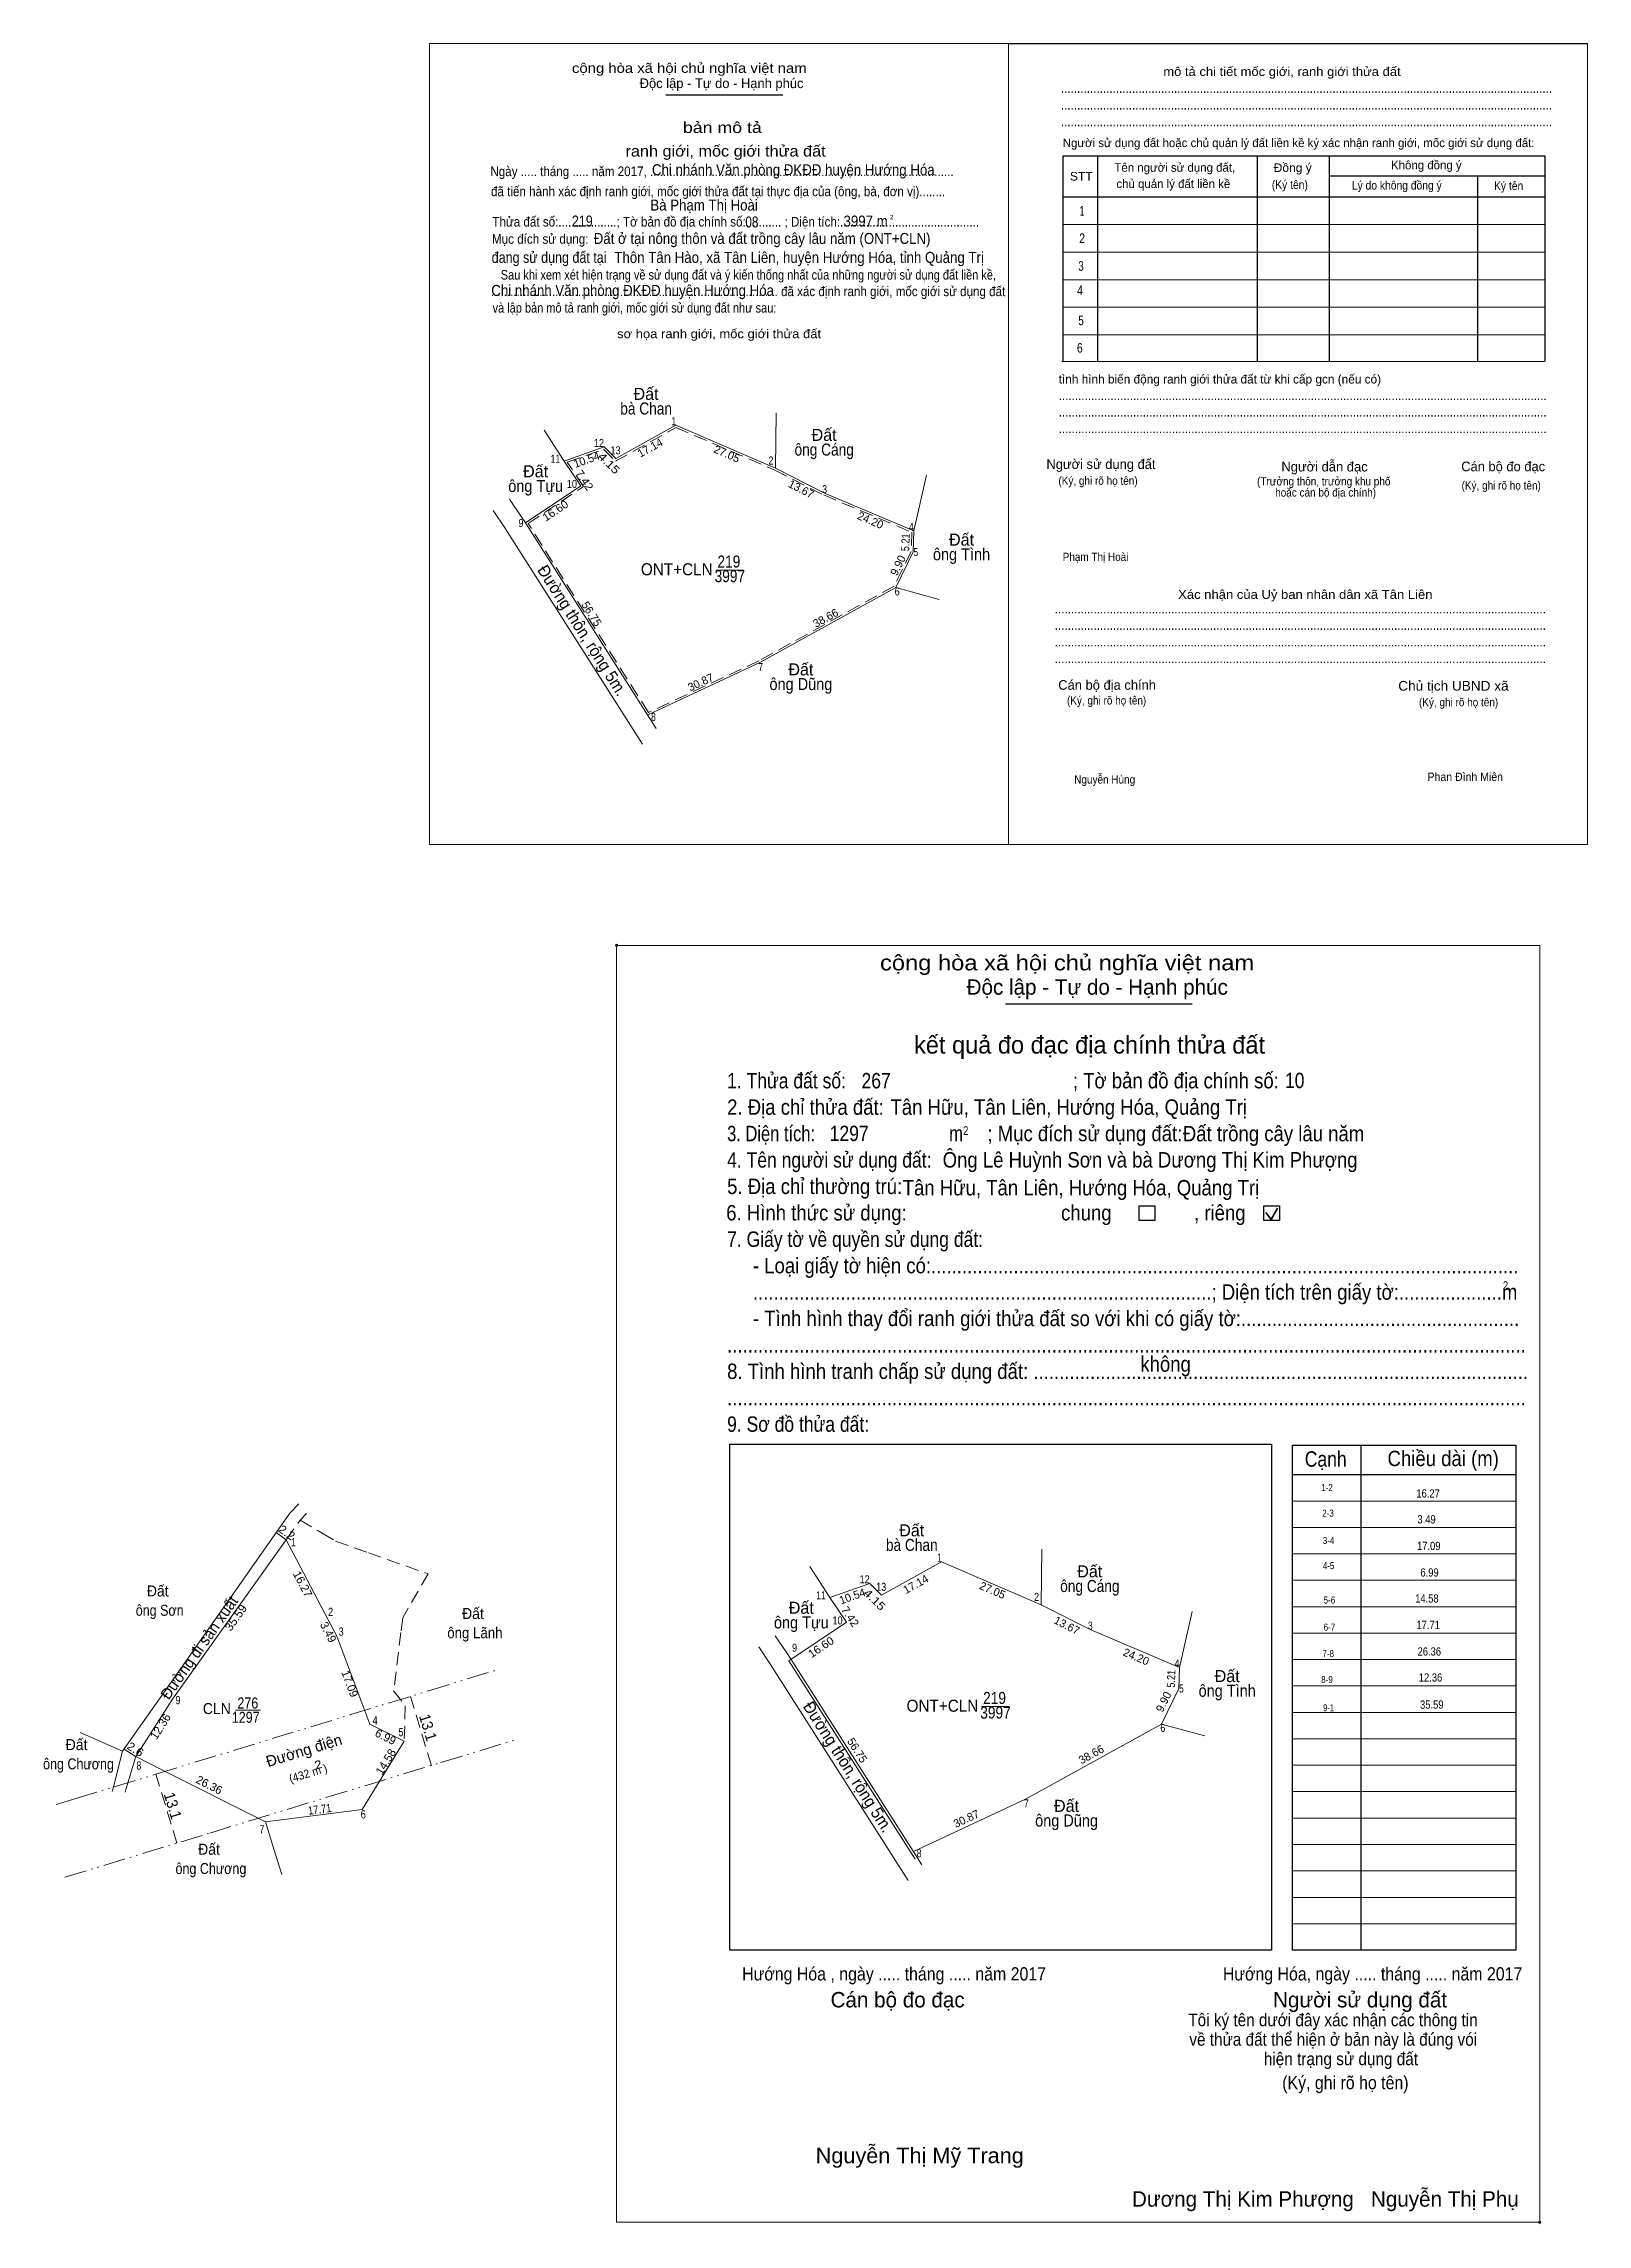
# Model space of a CAD drawing. Header units: metres. Extents: x 546326 to 548064, y 1838080 to 1838811.
# Drawn here: x 547034.7 to 547315.2, y 1838079.9 to 1838476.1 of the extents above; entities that cross this region are included whole.
import ezdxf
from ezdxf.enums import TextEntityAlignment as Align

# ---------------------------------------------------------------- set-up
doc = ezdxf.new("R2010")
doc.units = ezdxf.units.M
doc.header["$LTSCALE"] = 0.8
doc.header["$PDMODE"] = 32
doc.header["$PDSIZE"] = 0.4
for name, pattern in [('DASH_DOUBLE_DOT', [9.2, 5, -1.2, 0.3, -1.2, 0.3, -1.2]), ('DOTTED', [1.5, 0.3, -1.2]), ('MEDIUM_DASHED', [4.5, 3, -1.5])]:
    doc.linetypes.add(name, pattern=pattern)
for name, color, linetype, lineweight in [('1', 7, 'DOTTED', 13), ('10', 7, 'Continuous', 13), ('18', 7, 'Continuous', 25), ('23', 7, 'Continuous', 13), ('63', 7, 'Continuous', 13), ('7', 7, 'Continuous', 13)]:
    doc.layers.add(name, color=color, linetype=linetype, lineweight=lineweight)
for name, color, linetype in [('25', 7, 'Continuous'), ('30', 7, 'Continuous'), ('6', 7, 'Continuous')]:
    doc.layers.add(name, color=color, linetype=linetype)

msp = doc.modelspace()

# ---------------------------------------------------------------- texts
at = {"layer": '1'}
for s, width, p in [('ONT+CLN', 0.95, (547149.715, 1838379.53)), ('219', 0.85, (547159.18, 1838380.94)), ('3997', 0.85, (547159.355, 1838378.28)), ('219', 0.85, (547207.45, 1838174.46)), ('ONT+CLN', 0.95, (547197.985, 1838173.05)), ('3997', 0.85, (547207.625, 1838171.8))]:
    msp.add_text(s, height=2.187, dxfattribs=dict(at, width=width)).set_placement(p, align=Align.CENTER)
for s, height, width, p in [('Hướng Hóa , ngày ..... tháng ..... năm 2017', 2.4, 0.9, (547161.6, 1838124.23)), ('Nguyễn Thị Mỹ Trang', 2.8, 1.05, (547174.96, 1838091.03))]:
    msp.add_text(s, height=height, dxfattribs=dict(at, width=width)).set_placement(p)
msp.add_text('Dương Thị Kim Phượng   Nguyễn Thị Phụ', height=2.8, dxfattribs=at).set_placement((547232.42, 1838083.13))
at = {"layer": '10'}
for s, height, rotation, width, p in [('2.2', 1.5, 324.671, 1.1, (547078.4263, 1838205.0032)), ('35.59', 1.5, 54.479, 1.05, (547070.2099, 1838189.7093)), ('13.1', 2, 286.942, 0.95, (547103.5724, 1838169.9014)), ('2.6', 1.5, 327.615, 1.1, (547050.9483, 1838165.5968)), ('2', 1.5, 16.997, 1.2, (547084.7808, 1838162.7289)), ('(432 m )', 1.5, 16.997, 0.95, (547082.9458, 1838161.148)), ('13.1', 2, 286.968, 0.95, (547057.1934, 1838155.6818)), ('17.71', 1.5, 7.33, 0.85, (547084.9243, 1838154.5997))]:
    msp.add_text(s, height=height, rotation=rotation, dxfattribs=dict(at, width=width)).set_placement(p, align=Align.CENTER)
for s, width, p in [(' 1', 0.75, (547080.49, 1838203.11)), (' 2', 0.85, (547087.29, 1838190.44)), (' 3', 0.8, (547089.18, 1838186.87)), (' 9', 0.85, (547059.56, 1838174.42)), (' 4', 0.85, (547095.38, 1838170.73)), (' 5', 0.8, (547100.05, 1838168.6)), (' 8', 0.8, (547052.42, 1838162.53)), (' 7', 0.8, (547074.78, 1838150.94)), (' 6', 0.85, (547093.22, 1838153.67))]:
    msp.add_text(s, height=1.5, dxfattribs=dict(at, width=width)).set_placement(p, align=Align.RIGHT)
for s, width, p in [('Đất ', 0.95, (547055.76, 1838193.99)), ('ông Sơn', 0.85, (547055.76, 1838190.49)), ('Đất ', 0.95, (547113.03, 1838189.9)), ('ông Lãnh', 0.9, (547113.035, 1838186.4)), ('276', 0.85, (547071.77, 1838173.64)), ('CLN', 0.95, (547066.145, 1838172.63)), ('1297', 0.85, (547071.395, 1838171.04)), ('Đất ', 0.95, (547041.01, 1838166.08)), ('ông Chương', 0.85, (547041.01, 1838162.58)), ('Đất ', 0.95, (547065.07, 1838147.07)), ('ông Chương', 0.85, (547065.07, 1838143.57))]:
    msp.add_text(s, height=2, dxfattribs=dict(at, width=width)).set_placement(p, align=Align.CENTER)
for s, height, rotation, p in [('16.27', 1.5, 297.683, (547081.0839, 1838195.8934)), ('Đường đi sản xuất', 2, 54.865, (547063.771, 1838184.1195)), ('3.49', 1.5, 297.667, (547085.733, 1838187.1732)), ('17.09', 1.5, 290.556, (547089.6112, 1838177.8833)), ('12.36', 1.5, 57.621, (547056.5293, 1838169.9784)), ('Đường điện', 2, 16.997, (547082.2677, 1838165.0722)), ('6.99', 1.5, 333.655, (547096.4672, 1838167.8102)), ('14.58', 1.5, 58.436, (547097.4814, 1838163.5724)), ('26.36', 1.5, 333.241, (547064.4273, 1838159.0817))]:
    msp.add_text(s, height=height, rotation=rotation, dxfattribs=at).set_placement(p, align=Align.CENTER)
at = {"layer": '25', "width": 0.9}
for s, p in [('Chi nhánh Văn phòng ĐKĐĐ huyện Hướng Hóa', (547145.21, 1838452.21)), ('Đất ở tại nông thôn và đất trồng cây lâu năm (ONT+CLN)', (547134.63, 1838439.73)), ('Chi nhánh Văn phòng ĐKĐĐ huyện Hướng Hóa', (547116.01, 1838430.29))]:
    msp.add_text(s, height=2, dxfattribs=at).set_placement(p)
at = {"layer": '30'}
for s, width, p in [('1-2', 0.85, (547268.91, 1838213.13)), ('1-2', 0.85, (547268.91, 1838213.13)), ('2-3', 0.85, (547269.09, 1838208.49)), ('2-3', 0.85, (547269.09, 1838208.49)), ('3-4', 0.85, (547269.2, 1838203.53)), ('3-4', 0.85, (547269.2, 1838203.53)), ('4-5', 0.85, (547269.19, 1838198.95)), ('4-5', 0.85, (547269.19, 1838198.95)), ('5-6', 0.85, (547269.35, 1838192.71)), ('6-7', 0.85, (547269.35, 1838187.79)), ('7-8', 0.85, (547269.13, 1838182.98)), ('8-9', 0.85, (547268.91, 1838178.27)), ('9-1', 0.8, (547269.13, 1838173.13))]:
    msp.add_text(s, height=1.28, dxfattribs=dict(at, width=width)).set_placement(p, align=Align.RIGHT)
at = {"layer": '6', "width": 0.9}
for s, height, p in [('Bà Phạm Thị Hoài', 2, (547144.91, 1838445.79)), ('Đất trồng cây lâu năm', 2.8, (547241.66, 1838276.69)), ('Ông Lê Huỳnh Sơn và bà Dương Thị Kim Phượng', 2.8, (547198.02, 1838271.93))]:
    msp.add_text(s, height=height, dxfattribs=at).set_placement(p)
at = {"layer": '63'}
for p in [(547144.135, 1838411.4), (547176.485, 1838403.95), (547124.065, 1838397.33), (547201.455, 1838384.92), (547172.265, 1838361.34), (547192.405, 1838204.92), (547224.755, 1838197.47), (547172.335, 1838190.85), (547249.725, 1838178.44), (547220.535, 1838154.86)]:
    msp.add_text('Đất', height=2.187, dxfattribs=at).set_placement(p, align=Align.CENTER)
for s, width, p in [('bà Chan', 0.85, (547144.145, 1838408.74)), ('ông Cáng', 0.85, (547176.5, 1838401.28)), ('ông Tựu', 0.9, (547124.07, 1838394.67)), ('ông Tình', 0.9, (547201.455, 1838382.26)), ('ông Dũng', 0.9, (547172.265, 1838358.68)), ('bà Chan', 0.85, (547192.415, 1838202.26)), ('ông Cáng', 0.85, (547224.77, 1838194.8)), ('ông Tựu', 0.9, (547172.34, 1838188.19)), ('ông Tình', 0.9, (547249.725, 1838175.78)), ('ông Dũng', 0.9, (547220.535, 1838152.2))]:
    msp.add_text(s, height=2.187, dxfattribs=dict(at, width=width)).set_placement(p, align=Align.CENTER)
for s, height, width, p in [(' 1', 1.458, 0.75, (547149.57, 1838406.79)), (' 11', 1.458, 0.8, (547128.52, 1838399.97)), (' 12', 1.458, 0.85, (547136.5, 1838402.86)), (' 13', 1.458, 0.85, (547139.5, 1838401.5)), (' 2', 1.458, 0.85, (547167.28, 1838399.66)), (' 10', 1.458, 0.85, (547131.58, 1838395.4)), (' 3', 1.458, 0.8, (547177.02, 1838394.45)), (' 9', 1.458, 0.85, (547121.86, 1838388.29)), (' 4', 1.458, 0.85, (547192.8, 1838387.58)), (' 5', 1.458, 0.8, (547193.57, 1838383.03)), (' 6', 1.458, 0.85, (547190.22, 1838375.86)), (' 7', 1.458, 0.8, (547165.39, 1838362.14)), (' 8', 1.458, 0.8, (547145.91, 1838353.08)), ('16.27', 1.5, 0.85, (547288.36, 1838211.97)), ('3.49', 1.5, 0.85, (547287.61, 1838207.26)), ('17.09', 1.5, 0.85, (547288.48, 1838202.43)), (' 1', 1.458, 0.75, (547197.84, 1838200.31)), (' 12', 1.458, 0.85, (547184.77, 1838196.38)), (' 13', 1.458, 0.85, (547187.77, 1838195.02)), ('6.99', 1.5, 0.85, (547288.15, 1838197.61)), (' 11', 1.458, 0.8, (547176.79, 1838193.49)), (' 2', 1.458, 0.85, (547215.55, 1838193.18)), ('14.58', 1.5, 0.85, (547288.14, 1838192.89)), (' 10', 1.458, 0.85, (547179.85, 1838188.92)), (' 3', 1.458, 0.8, (547225.29, 1838187.97)), ('17.71', 1.5, 0.85, (547288.37, 1838188.07)), (' 9', 1.458, 0.85, (547171.58, 1838183.95)), ('26.36', 1.5, 0.85, (547288.58, 1838183.25)), (' 4', 1.458, 0.85, (547241.07, 1838181.1)), ('12.36', 1.5, 0.85, (547288.8, 1838178.53)), (' 5', 1.458, 0.8, (547241.84, 1838176.55)), ('35.59', 1.5, 0.85, (547289.03, 1838173.6)), (' 6', 1.458, 0.85, (547238.49, 1838169.38)), (' 7', 1.458, 0.8, (547213.66, 1838155.66)), (' 8', 1.458, 0.8, (547194.18, 1838146.6))]:
    msp.add_text(s, height=height, dxfattribs=dict(at, width=width)).set_placement(p, align=Align.RIGHT)
for s, rotation, p in [('10.54', 19.621, (547133.5752, 1838399.8368)), ('17.14', 29.003, (547145.2166, 1838402.0632)), ('27.05', 336.657, (547158.5262, 1838400.9379)), ('13.67', 333.022, (547171.9943, 1838394.563)), ('24.20', 337.069, (547184.631, 1838388.8562)), ('9.90', 63.927, (547190.5481, 1838381.0146)), ('56.75', 302.486, (547133.6312, 1838372.1265)), ('38.66', 28.925, (547177.1074, 1838371.1343)), ('30.87', 25.029, (547154.3616, 1838359.438)), ('10.54', 19.621, (547181.8452, 1838193.3568)), ('17.14', 29.003, (547193.4866, 1838195.5832)), ('27.05', 336.657, (547206.7962, 1838194.4579)), ('13.67', 333.022, (547220.2643, 1838188.083)), ('24.20', 337.069, (547232.901, 1838182.3762)), ('9.90', 63.927, (547238.8181, 1838174.5346)), ('56.75', 302.486, (547181.9012, 1838165.6465)), ('38.66', 28.925, (547225.3774, 1838164.6543)), ('30.87', 25.029, (547202.6316, 1838152.958))]:
    msp.add_text(s, height=1.458, rotation=rotation, dxfattribs=at).set_placement(p, align=Align.CENTER)
for s, height, rotation, width, p in [('4.15', 1.458, 315.293, 1.2, (547136.8922, 1838399.3747)), ('7.42', 1.458, 303.733, 1.05, (547132.3387, 1838396.4148)), ('16.60', 1.458, 33.824, 1.05, (547128.0542, 1838390.6701)), ('5.21', 1.458, 87.692, 0.85, (547191.9939, 1838385.4956)), ('Đường thôn, rộng 5m.', 2.187, 302.484, 0.95, (547131.6526, 1838368.9273)), ('7.42', 1.458, 303.733, 1.05, (547180.6087, 1838189.9348)), ('4.15', 1.458, 315.293, 1.2, (547185.1622, 1838192.8947)), ('16.60', 1.458, 33.824, 1.05, (547176.3242, 1838184.1901)), ('5.21', 1.458, 87.692, 0.85, (547240.2639, 1838179.0156)), ('Đường thôn, rộng 5m.', 2.187, 302.484, 0.95, (547179.9226, 1838162.4473))]:
    msp.add_text(s, height=height, rotation=rotation, dxfattribs=dict(at, width=width)).set_placement(p, align=Align.CENTER)
at = {"layer": '7'}
for s, height, width, p in [('cộng hòa xã hội chủ nghĩa việt nam', 1.756, 1.15, (547130.67, 1838470.81)), ('........................................................................................................................................................', 1.756, 0.9, (547219.51, 1838467.17)), ('........................................................................................................................................................', 1.756, 0.9, (547219.51, 1838464.13)), ('........................................................................................................................................................', 1.756, 0.9, (547219.51, 1838461.13)), ('Ngày ..... tháng ..... năm 2017, ..............................................................................................', 1.755, 0.9, (547115.85, 1838452.05)), ('Đồng ý', 1.555, 1.05, (547258.17, 1838452.81)), (' đã tiến hành xác định ranh giới, mốc giới thửa đất tại thực địa của (ông, bà, đơn vị)........', 1.756, 0.9, (547115.37, 1838448.41)), ('STT', 1.555, 1.05, (547221.15, 1838451.25)), ('(Ký tên)', 1.555, 0.9, (547257.83, 1838449.73)), ('Lý do không đồng ý', 1.555, 0.9, (547272.37, 1838449.61)), ('Ký tên', 1.555, 0.9, (547298.21, 1838449.53)), ('2', 0.7999, 0.8, (547188.47, 1838444.21)), ('Thửa đất số:..................; Tờ bản đồ địa chính số:........... ; Diện tích:...........................................', 1.756, 0.9, (547116.21, 1838442.89)), ('Mục đích sử dụng:', 1.76, 0.9, (547116.13, 1838439.77)), ('219', 2, 0.85, (547130.65, 1838442.89)), ('08', 2, 0.8, (547162.17, 1838442.73)), ('3997 m', 2, 0.9, (547180.01, 1838442.89)), ('đang sử dụng đất tại ', 2, 0.85, (547116.09, 1838436.29)), ('Thôn Tân Hào, xã Tân Liên, huyện Hướng Hóa, tỉnh Quảng Trị', 2, 0.9, (547138.37, 1838436.29)), ('Sau khi xem xét hiện trạng về sử dụng đất và ý kiến thống nhất của những người sử dụng đất liền kề,', 1.756, 0.85, (547117.73, 1838433.25)), ('......................................................................................... đã xác định ranh giới, mốc giới sử dụng đất', 1.752, 0.9, (547115.93, 1838430.25)), (' và lập bản mô tả ranh giới, mốc giới sử dụng đất như sau:', 1.756, 0.85, (547115.69, 1838427.25)), ('.......................................................................................................................................................', 1.756, 0.9, (547219.11, 1838411.37)), ('.......................................................................................................................................................', 1.756, 0.9, (547219.11, 1838408.37)), ('.......................................................................................................................................................', 1.756, 0.9, (547219.11, 1838405.37)), ('(Ký, ghi rõ họ tên)', 1.505, 0.9, (547219.06, 1838395.97)), ('(Ký, ghi rõ họ tên)', 1.505, 0.9, (547292.31, 1838395.11)), ('Phạm Thị Hoài', 1.5, 0.9, (547219.84, 1838382.13)), ('........................................................................................................................................................', 1.756, 0.9, (547218.39, 1838372.61)), ('........................................................................................................................................................', 1.756, 0.9, (547218.39, 1838369.61)), ('........................................................................................................................................................', 1.756, 0.9, (547218.39, 1838366.61)), ('........................................................................................................................................................', 1.756, 0.9, (547218.39, 1838363.57)), ('Chủ tịch UBND xã', 1.76, 1.05, (547280.81, 1838358.57)), ('(Ký, ghi rõ họ tên)', 1.505, 0.9, (547220.61, 1838356.05)), ('(Ký, ghi rõ họ tên)', 1.505, 0.9, (547284.57, 1838355.73)), ('Nguyễn Hùng', 1.505, 0.9, (547221.93, 1838341.69)), ('Phan Đình Miên', 1.505, 0.95, (547286.13, 1838342.17)), ('cộng hòa xã hội chủ nghĩa việt nam', 2.8, 1.15, (547186.64, 1838307.75)), ('cộng hòa xã hội chủ nghĩa việt nam', 2.8, 1.15, (547186.64, 1838307.75)), ('1. Thửa đất số:', 2.8, 0.85, (547158.86, 1838286.31)), ('1. Thửa đất số:', 2.8, 0.85, (547158.86, 1838286.31)), ('267', 2.8, 0.85, (547183.28, 1838286.31)), ('; Tờ bản đồ địa chính số:', 2.8, 0.9, (547221.68, 1838286.31)), ('; Tờ bản đồ địa chính số:', 2.8, 0.9, (547221.68, 1838286.31)), ('10', 2.8, 0.85, (547260.22, 1838286.35)), ('2. Địa chỉ thửa đất:', 2.8, 0.9, (547158.86, 1838281.51)), ('2. Địa chỉ thửa đất:', 2.8, 0.9, (547158.86, 1838281.51)), ('Tân Hữu, Tân Liên, Hướng Hóa, Quảng Trị', 2.8, 0.9, (547188.54, 1838281.51)), ('3. Diện tích:', 2.8, 0.8, (547158.86, 1838276.71)), ('3. Diện tích:', 2.8, 0.8, (547158.86, 1838276.71)), ('1297', 2.8, 0.85, (547177.5, 1838276.73)), ('m', 2.8, 0.8, (547199.22, 1838276.71)), ('m', 2.8, 0.8, (547199.22, 1838276.71)), ('2', 1.6, 0.8, (547201.74, 1838277.83)), ('2', 1.6, 0.8, (547201.74, 1838277.83)), ('; Mục đích sử dụng đất:', 2.8, 0.9, (547206.16, 1838276.71)), ('; Mục đích sử dụng đất:', 2.8, 0.9, (547206.16, 1838276.71)), ('4. Tên người sử dụng đất:', 2.8, 0.85, (547158.86, 1838271.91)), ('4. Tên người sử dụng đất:', 2.8, 0.85, (547158.86, 1838271.91)), ('5. Địa chỉ thường trú:', 2.8, 0.9, (547158.86, 1838267.11)), ('5. Địa chỉ thường trú:', 2.8, 0.9, (547158.86, 1838267.11)), ('Tân Hữu, Tân Liên, Hướng Hóa, Quảng Trị', 2.8, 0.9, (547190.76, 1838266.86)), ('6. Hình thức sử dụng:', 2.8, 0.9, (547158.7, 1838262.31)), ('6. Hình thức sử dụng:', 2.8, 0.9, (547158.7, 1838262.31)), ('chung                , riêng', 2.8, 0.9, (547219.54, 1838262.31)), ('chung                , riêng', 2.8, 0.9, (547219.54, 1838262.31)), ('7. Giấy tờ về quyền sử dụng đất:', 2.8, 0.85, (547158.86, 1838257.51)), ('7. Giấy tờ về quyền sử dụng đất:', 2.8, 0.85, (547158.86, 1838257.51)), ('     - Loại giấy tờ hiện có:..................................................................................................................', 2.8, 0.9, (547158.86, 1838252.71)), ('     - Loại giấy tờ hiện có:..................................................................................................................', 2.8, 0.9, (547158.86, 1838252.71)), ('     .........................................................................................; Diện tích trên giấy tờ:....................m', 2.8, 0.9, (547158.86, 1838247.91)), ('     .........................................................................................; Diện tích trên giấy tờ:....................m', 2.8, 0.9, (547158.86, 1838247.91)), ('2', 1.6, 0.8, (547299.82, 1838249.67)), ('2', 1.6, 0.8, (547299.82, 1838249.67)), ('     - Tình hình thay đổi ranh giới thửa đất so với khi có giấy tờ:......................................................', 2.8, 0.9, (547158.86, 1838243.11)), ('8. Tình hình tranh chấp sử dụng đất: ................................................................................................', 2.8, 0.9, (547158.86, 1838233.51)), ('8. Tình hình tranh chấp sử dụng đất: ................................................................................................', 2.8, 0.9, (547158.86, 1838233.51)), ('...........................................................................................................................................................', 2.8, 0.9, (547158.86, 1838238.31)), ('không', 2.8, 0.9, (547233.94, 1838234.83)), ('không', 2.8, 0.9, (547233.94, 1838234.83)), ('9. Sơ đồ thửa đất:', 2.8, 0.85, (547158.86, 1838223.91)), ('9. Sơ đồ thửa đất:', 2.8, 0.85, (547158.86, 1838223.91)), ('...........................................................................................................................................................', 2.8, 0.9, (547158.86, 1838228.71)), ('...........................................................................................................................................................', 2.8, 0.9, (547158.86, 1838228.71)), ('Cạnh', 2.8, 0.85, (547263.82, 1838217.57)), ('Cạnh', 2.8, 0.85, (547263.82, 1838217.57)), ('Chiều dài (m)', 2.8, 0.9, (547278.86, 1838217.67)), ('Chiều dài (m)', 2.8, 0.9, (547278.86, 1838217.67)), ('Hướng Hóa, ngày ..... tháng ..... năm 2017', 2.4, 0.9, (547248.94, 1838124.23)), ('(Ký, ghi rõ họ tên)', 2.4, 0.9, (547259.72, 1838104.47)), ('(Ký, ghi rõ họ tên)', 2.4, 0.9, (547259.72, 1838104.47))]:
    msp.add_text(s, height=height, dxfattribs=dict(at, width=width)).set_placement(p)
for s, height, p in [('Độc lập - Tự do - Hạnh phúc', 1.756, (547142.97, 1838468.05)), ('Người sử dụng đất hoặc chủ quản lý đất liền kề ký xác nhận ranh giới, mốc giới sử dụng đất:', 1.555, (547219.85, 1838457.33)), ('Tên người sử dụng đất,', 1.555, (547229.23, 1838452.85)), ('Không đồng ý', 1.555, (547279.49, 1838453.29)), ('chủ quản lý đất liền kề', 1.555, (547229.59, 1838449.89)), ('tình hình biến động ranh giới thửa đất từ khi cấp gcn (nếu có)', 1.605, (547219.11, 1838414.37)), ('Người sử dụng đất', 1.756, (547216.88, 1838398.85)), ('Người dẫn đạc', 1.76, (547259.57, 1838398.39)), ('Cán bộ đo đạc', 1.752, (547292.25, 1838398.43)), ('Cán bộ địa chính', 1.756, (547219.03, 1838358.73)), ('Độc lập - Tự do - Hạnh phúc', 2.8, (547202.38, 1838303.33)), ('Độc lập - Tự do - Hạnh phúc', 2.8, (547202.38, 1838303.33)), ('Cán bộ đo đạc', 2.8, (547177.66, 1838119.33)), ('Cán bộ đo đạc', 2.8, (547177.66, 1838119.33)), ('Người sử dụng đất', 2.8, (547258.06, 1838119.33)), ('Người sử dụng đất', 2.8, (547258.06, 1838119.33))]:
    msp.add_text(s, height=height, dxfattribs=at).set_placement(p)
for s, height, width, p in [('mô tả chi tiết mốc giới, ranh giới thửa đất', 1.605, 1.1, (547259.68, 1838470.25)), ('bản mô tả', 2.007, 1.2, (547158, 1838459.89)), ('ranh giới, mốc giới thửa đất', 2.007, 1.1, (547158.58, 1838455.61)), ('1', 1.756, 0.7, (547223.355, 1838444.89)), ('2', 1.756, 0.8, (547223.365, 1838439.89)), ('3', 1.756, 0.75, (547223.165, 1838434.85)), ('4', 1.756, 0.8, (547222.97, 1838430.45)), ('5', 1.756, 0.75, (547223.175, 1838424.97)), ('sơ họa ranh giới, mốc giới thửa đất', 1.605, 1.1, (547157.405, 1838422.61)), ('6', 1.756, 0.8, (547222.945, 1838419.97)), ('(Trưởng thôn, trưởng khu phố', 1.505, 0.9, (547267.27, 1838395.85)), ('hoặc cán bộ địa chính)', 1.505, 0.9, (547267.605, 1838393.83)), ('Xác nhận của Uỷ ban nhân dân xã Tân Liên', 1.61, 1.1, (547263.92, 1838375.25)), ('Tôi ký tên dưới đây xác nhận các thông tin', 2.313, 0.9, (547268.945, 1838115.91)), ('Tôi ký tên dưới đây xác nhận các thông tin', 2.313, 0.9, (547268.945, 1838115.91)), ('về thửa đất thể hiện ở bản này là đúng vói', 2.313, 0.9, (547268.99, 1838112.37)), ('về thửa đất thể hiện ở bản này là đúng vói', 2.313, 0.9, (547268.99, 1838112.37)), ('hiện trạng sử dụng đất', 2.313, 0.9, (547270.39, 1838108.83)), ('hiện trạng sử dụng đất', 2.313, 0.9, (547270.39, 1838108.83))]:
    msp.add_text(s, height=height, dxfattribs=dict(at, width=width)).set_placement(p, align=Align.CENTER)
for s, height, p in [('kết quả đo đạc địa chính thửa đất', 3.2, (547224.715, 1838292.63)), ('kết quả đo đạc địa chính thửa đất', 3.2, (547224.715, 1838292.63)), ('.', 0.8002, (547306.5273, 1838079.91)), ('.', 0.8002, (547306.5273, 1838079.91))]:
    msp.add_text(s, height=height, dxfattribs=at).set_placement(p, align=Align.CENTER)

# ---------------------------------------------------------------- linework, layer by layer
at = {"layer": '1', "linetype": 'MEDIUM_DASHED'}
msp.add_lwpolyline([(547149.59, 1838406.38), (547167.53, 1838398.65), (547176.41, 1838394.12), (547192.44, 1838387.34), (547192.3, 1838383.88), (547189.21, 1838377.56), (547164.65, 1838363.99), (547144.57, 1838354.61), (547122.7, 1838388.94), (547132.76, 1838395.68), (547129.82, 1838400.09), (547136.41, 1838402.44), (547138.59, 1838400.28)], close=True, dxfattribs=at)
at = {"layer": '10'}
for p, q in [((547195.07, 1838397.73), (547192.81, 1838387.58)), ((547197.42, 1838375.13), (547189.49, 1838377.3)), ((547079.4, 1838209.1), (547081.03, 1838210.85)), ((547081.29, 1838207.86), (547082.44, 1838209.07)), ((547078.75, 1838204.3), (547086.31, 1838189.89)), ((547086.31, 1838189.89), (547087.93, 1838186.8)), ((547243.34, 1838191.25), (547241.08, 1838181.1)), ((547069.53, 1838173.32), (547074.09, 1838173.32)), ((547041.29, 1838169.29), (547049.02, 1838165.88)), ((547245.69, 1838168.65), (547237.76, 1838170.82)), ((547049.61, 1838158.91), (547049.46, 1838158.42)), ((547074.99, 1838153.02), (547076.59, 1838147.89)), ((547076.59, 1838147.89), (547077.97, 1838143.49))]:
    msp.add_line(p, q, dxfattribs=at)
at = {"layer": '10', "linetype": 'MEDIUM_DASHED'}
for p, q in [((547078.75, 1838204.3), (547081.29, 1838207.86)), ((547081.29, 1838207.86), (547085.29, 1838205.48)), ((547076.93, 1838205.59), (547078.75, 1838204.3)), ((547085.29, 1838205.48), (547087.72, 1838204.04)), ((547087.72, 1838204.04), (547093.69, 1838201.93)), ((547093.69, 1838201.93), (547104.54, 1838198.1)), ((547104.54, 1838198.1), (547099.93, 1838190.13)), ((547105.13, 1838163.3), (547101.31, 1838175.84)), ((547049.29, 1838166.26), (547051.45, 1838164.89)), ((547058.9, 1838149.19), (547055.08, 1838161.71))]:
    msp.add_line(p, q, dxfattribs=at)
at = {"layer": '10', "linetype": 'DASH_DOUBLE_DOT'}
for p, q in [((547047.46, 1838159.38), (547055.08, 1838161.71)), ((547036.93, 1838156.17), (547040.52, 1838157.26)), ((547040.52, 1838157.26), (547047.46, 1838159.38))]:
    msp.add_line(p, q, dxfattribs=at)
at = {"layer": '10'}
for points in [[(547049.02, 1838165.88), (547056.55, 1838176.63), (547079.4, 1838209.1)], [(547051.45, 1838164.89), (547058.07, 1838175.33), (547078.75, 1838204.3)], [(547087.93, 1838186.8), (547093.93, 1838170.8), (547100.19, 1838167.7)], [(547100.19, 1838167.7), (547092.56, 1838155.28), (547074.99, 1838153.02)], [(547047.13, 1838158.57), (547047.35, 1838159.43), (547049.02, 1838165.88)], [(547074.99, 1838153.02), (547056.41, 1838162.39), (547051.45, 1838164.89), (547049.61, 1838158.91)]]:
    msp.add_lwpolyline(points, dxfattribs=at)
at = {"layer": '10', "linetype": 'MEDIUM_DASHED'}
for points in [[(547099.93, 1838190.13), (547099.6, 1838187.47), (547098.26, 1838176.84)], [(547098.26, 1838176.84), (547100.38, 1838174.11), (547100.19, 1838167.7)]]:
    msp.add_lwpolyline(points, dxfattribs=at)
at = {"layer": '10', "linetype": 'DASH_DOUBLE_DOT'}
for points in [[(547055.08, 1838161.71), (547104.61, 1838176.85), (547116.88, 1838180.6)], [(547038.55, 1838142.98), (547064.86, 1838151.01), (547106.87, 1838163.83), (547120.41, 1838167.96)]]:
    msp.add_lwpolyline(points, dxfattribs=at)
at = {"layer": '18', "lineweight": 13}
for p, q in [((547125.61, 1838405.89), (547129.26, 1838400.28)), ((547167.75, 1838409.04), (547167.68, 1838398.98)), ((547118.47, 1838388.13), (547143.47, 1838348.86)), ((547173.88, 1838199.41), (547177.53, 1838193.8)), ((547216.02, 1838202.56), (547215.95, 1838192.5)), ((547166.74, 1838181.65), (547191.74, 1838142.38)), ((547170.06, 1838182.29), (547193.01, 1838146.26))]:
    msp.add_line(p, q, dxfattribs=at)
for points in [[(547129.26, 1838400.28), (547136.5, 1838402.86), (547138.65, 1838400.74), (547149.57, 1838406.79), (547167.68, 1838398.98)], [(547129.26, 1838400.28), (547132.26, 1838395.78), (547122.21, 1838389.05)], [(547192.81, 1838387.58), (547176.57, 1838394.45), (547167.68, 1838398.98)], [(547121.45, 1838390.23), (547122.21, 1838389.04), (547144.4, 1838354.2), (547145.98, 1838351.69)], [(547189.49, 1838377.3), (547192.66, 1838383.78), (547192.81, 1838387.58)], [(547189.49, 1838377.3), (547164.82, 1838363.66), (547144.43, 1838354.15)], [(547177.53, 1838193.8), (547184.77, 1838196.38), (547186.92, 1838194.26), (547197.84, 1838200.31), (547215.95, 1838192.5)], [(547177.53, 1838193.8), (547180.53, 1838189.3), (547170.06, 1838182.29)], [(547241.08, 1838181.1), (547224.84, 1838187.97), (547215.95, 1838192.5)], [(547169.72, 1838183.75), (547170.48, 1838182.56), (547192.67, 1838147.72), (547194.25, 1838145.21)], [(547237.76, 1838170.82), (547240.93, 1838177.3), (547241.08, 1838181.1)], [(547237.76, 1838170.82), (547213.09, 1838157.18), (547192.7, 1838147.67)]]:
    msp.add_lwpolyline(points, dxfattribs=at)
at = {"layer": '23'}
for p, q in [((547116.33, 1838391.3), (547118.48, 1838388.13)), ((547119.34, 1838393.34), (547121.45, 1838390.23)), ((547164.6, 1838184.82), (547166.75, 1838181.65)), ((547167.61, 1838186.86), (547169.72, 1838183.75))]:
    msp.add_line(p, q, dxfattribs=at)
at = {"layer": '63'}
for p, q in [((547156.81, 1838380.49), (547161.81, 1838380.49)), ((547205.08, 1838174.01), (547210.08, 1838174.01))]:
    msp.add_line(p, q, dxfattribs=at)
at = {"layer": '7', "lineweight": 25}
for p, q in [((547147.73, 1838466.81), (547169, 1838466.81)), ((547226.15, 1838455.71), (547226.15, 1838418.35)), ((547255.17, 1838455.56), (547255.17, 1838418.35)), ((547268.26, 1838455.56), (547268.26, 1838418.35)), ((547268.26, 1838452.1), (547307.49, 1838452.1)), ((547295.2, 1838452.1), (547295.2, 1838418.35)), ((547219.85, 1838448.29), (547307.49, 1838448.29)), ((547209.43, 1838301.65), (547243.35, 1838301.65)), ((547209.43, 1838301.65), (547243.35, 1838301.65)), ((547273.99, 1838221.49), (547273.99, 1838129.73)), ((547273.99, 1838221.49), (547273.99, 1838129.73)), ((547261.59, 1838216.13), (547302.15, 1838216.13)), ((547261.59, 1838216.13), (547302.15, 1838216.13))]:
    msp.add_line(p, q, dxfattribs=at)
at = {"layer": '7'}
for p, q in [((547219.85, 1838443.27), (547307.49, 1838443.27)), ((547219.85, 1838438.25), (547307.49, 1838438.25)), ((547219.85, 1838433.24), (547307.49, 1838433.24)), ((547219.85, 1838428.22), (547307.49, 1838428.22)), ((547219.85, 1838423.2), (547307.49, 1838423.2)), ((547219.7, 1838418.35), (547307.34, 1838418.35)), ((547261.59, 1838211.33), (547302.15, 1838211.33)), ((547261.59, 1838211.33), (547302.15, 1838211.33)), ((547261.59, 1838206.53), (547302.15, 1838206.53)), ((547261.59, 1838206.53), (547302.15, 1838206.53)), ((547261.59, 1838201.73), (547302.15, 1838201.73)), ((547261.59, 1838201.73), (547302.15, 1838201.73)), ((547261.59, 1838196.93), (547302.15, 1838196.93)), ((547261.59, 1838196.93), (547302.15, 1838196.93)), ((547261.59, 1838192.13), (547302.15, 1838192.13)), ((547261.59, 1838192.13), (547302.15, 1838192.13)), ((547261.59, 1838187.33), (547302.15, 1838187.33)), ((547261.59, 1838187.33), (547302.15, 1838187.33)), ((547261.59, 1838182.53), (547302.15, 1838182.53)), ((547261.59, 1838182.53), (547302.15, 1838182.53)), ((547261.59, 1838177.73), (547302.15, 1838177.73)), ((547261.59, 1838172.93), (547302.15, 1838172.93)), ((547261.59, 1838172.93), (547302.15, 1838172.93)), ((547261.59, 1838168.13), (547302.15, 1838168.13)), ((547261.59, 1838168.13), (547302.15, 1838168.13)), ((547261.59, 1838163.33), (547302.15, 1838163.33)), ((547261.59, 1838158.53), (547302.15, 1838158.53)), ((547261.59, 1838158.53), (547302.15, 1838158.53)), ((547261.59, 1838153.73), (547302.15, 1838153.73)), ((547261.59, 1838153.73), (547302.15, 1838153.73)), ((547261.59, 1838148.93), (547302.15, 1838148.93)), ((547261.59, 1838148.93), (547302.15, 1838148.93)), ((547261.59, 1838144.13), (547302.15, 1838144.13)), ((547261.59, 1838144.13), (547302.15, 1838144.13)), ((547261.59, 1838139.33), (547302.15, 1838139.33)), ((547261.59, 1838139.33), (547302.15, 1838139.33)), ((547261.59, 1838134.53), (547302.15, 1838134.53)), ((547261.59, 1838134.53), (547302.15, 1838134.53))]:
    msp.add_line(p, q, dxfattribs=at)
at = {"layer": '7', "lineweight": 35}
for p, q in [((547256.74, 1838263.74), (547257.69, 1838262.49)), ((547256.74, 1838263.74), (547257.69, 1838262.49)), ((547257.69, 1838262.49), (547258.85, 1838264.57)), ((547257.69, 1838262.49), (547258.85, 1838264.57))]:
    msp.add_line(p, q, dxfattribs=at)
at = {"layer": '7'}
for points in [[(547104.79, 1838476.13), (547209.98, 1838476.13), (547209.98, 1838330.64), (547104.79, 1838330.64)], [(547209.98, 1838476.13), (547315.17, 1838476.13), (547315.17, 1838330.64), (547209.98, 1838330.64)], [(547209.98, 1838476.12), (547315.17, 1838476.12), (547315.17, 1838330.64), (547209.98, 1838330.64)], [(547138.78, 1838312.29), (547306.52, 1838312.29), (547306.52, 1838080.29), (547138.78, 1838080.29)], [(547138.78, 1838312.29), (547306.52, 1838312.29), (547306.52, 1838080.29), (547138.78, 1838080.29)]]:
    msp.add_lwpolyline(points, close=True, dxfattribs=at)
at = {"layer": '7', "lineweight": 25}
msp.add_lwpolyline([(547307.49, 1838418.35), (547307.49, 1838455.71), (547219.85, 1838455.71), (547219.85, 1838418.35)], dxfattribs=at)
for points in [[(547233.7, 1838264.97), (547236.58, 1838264.97), (547236.58, 1838262.29), (547233.7, 1838262.29)], [(547233.7, 1838264.97), (547236.58, 1838264.97), (547236.58, 1838262.29), (547233.7, 1838262.29)], [(547256.36, 1838264.97), (547259.25, 1838264.97), (547259.25, 1838262.29), (547256.36, 1838262.29)], [(547256.36, 1838264.97), (547259.25, 1838264.97), (547259.25, 1838262.29), (547256.36, 1838262.29)], [(547159.35, 1838221.65), (547257.75, 1838221.65), (547257.75, 1838129.73), (547159.35, 1838129.73)], [(547159.35, 1838221.65), (547257.75, 1838221.65), (547257.75, 1838129.73), (547159.35, 1838129.73)], [(547261.59, 1838221.49), (547302.15, 1838221.49), (547302.15, 1838129.73), (547261.59, 1838129.73)], [(547261.59, 1838221.49), (547302.15, 1838221.49), (547302.15, 1838129.73), (547261.59, 1838129.73)]]:
    msp.add_lwpolyline(points, close=True, dxfattribs=at)
at = {"layer": '7'}
for p in [(547138.78, 1838312.29), (547306.51, 1838080.29)]:
    msp.add_point(p, dxfattribs=at)

msp.set_redraw_order([(e.dxf.handle, doc.entitydb.next_handle()) for e in msp.query("TEXT MTEXT ATTDEF DIMENSION ARC_DIMENSION")])  # texts and dimensions are drawn at this point

doc.saveas('drawing.dxf')
